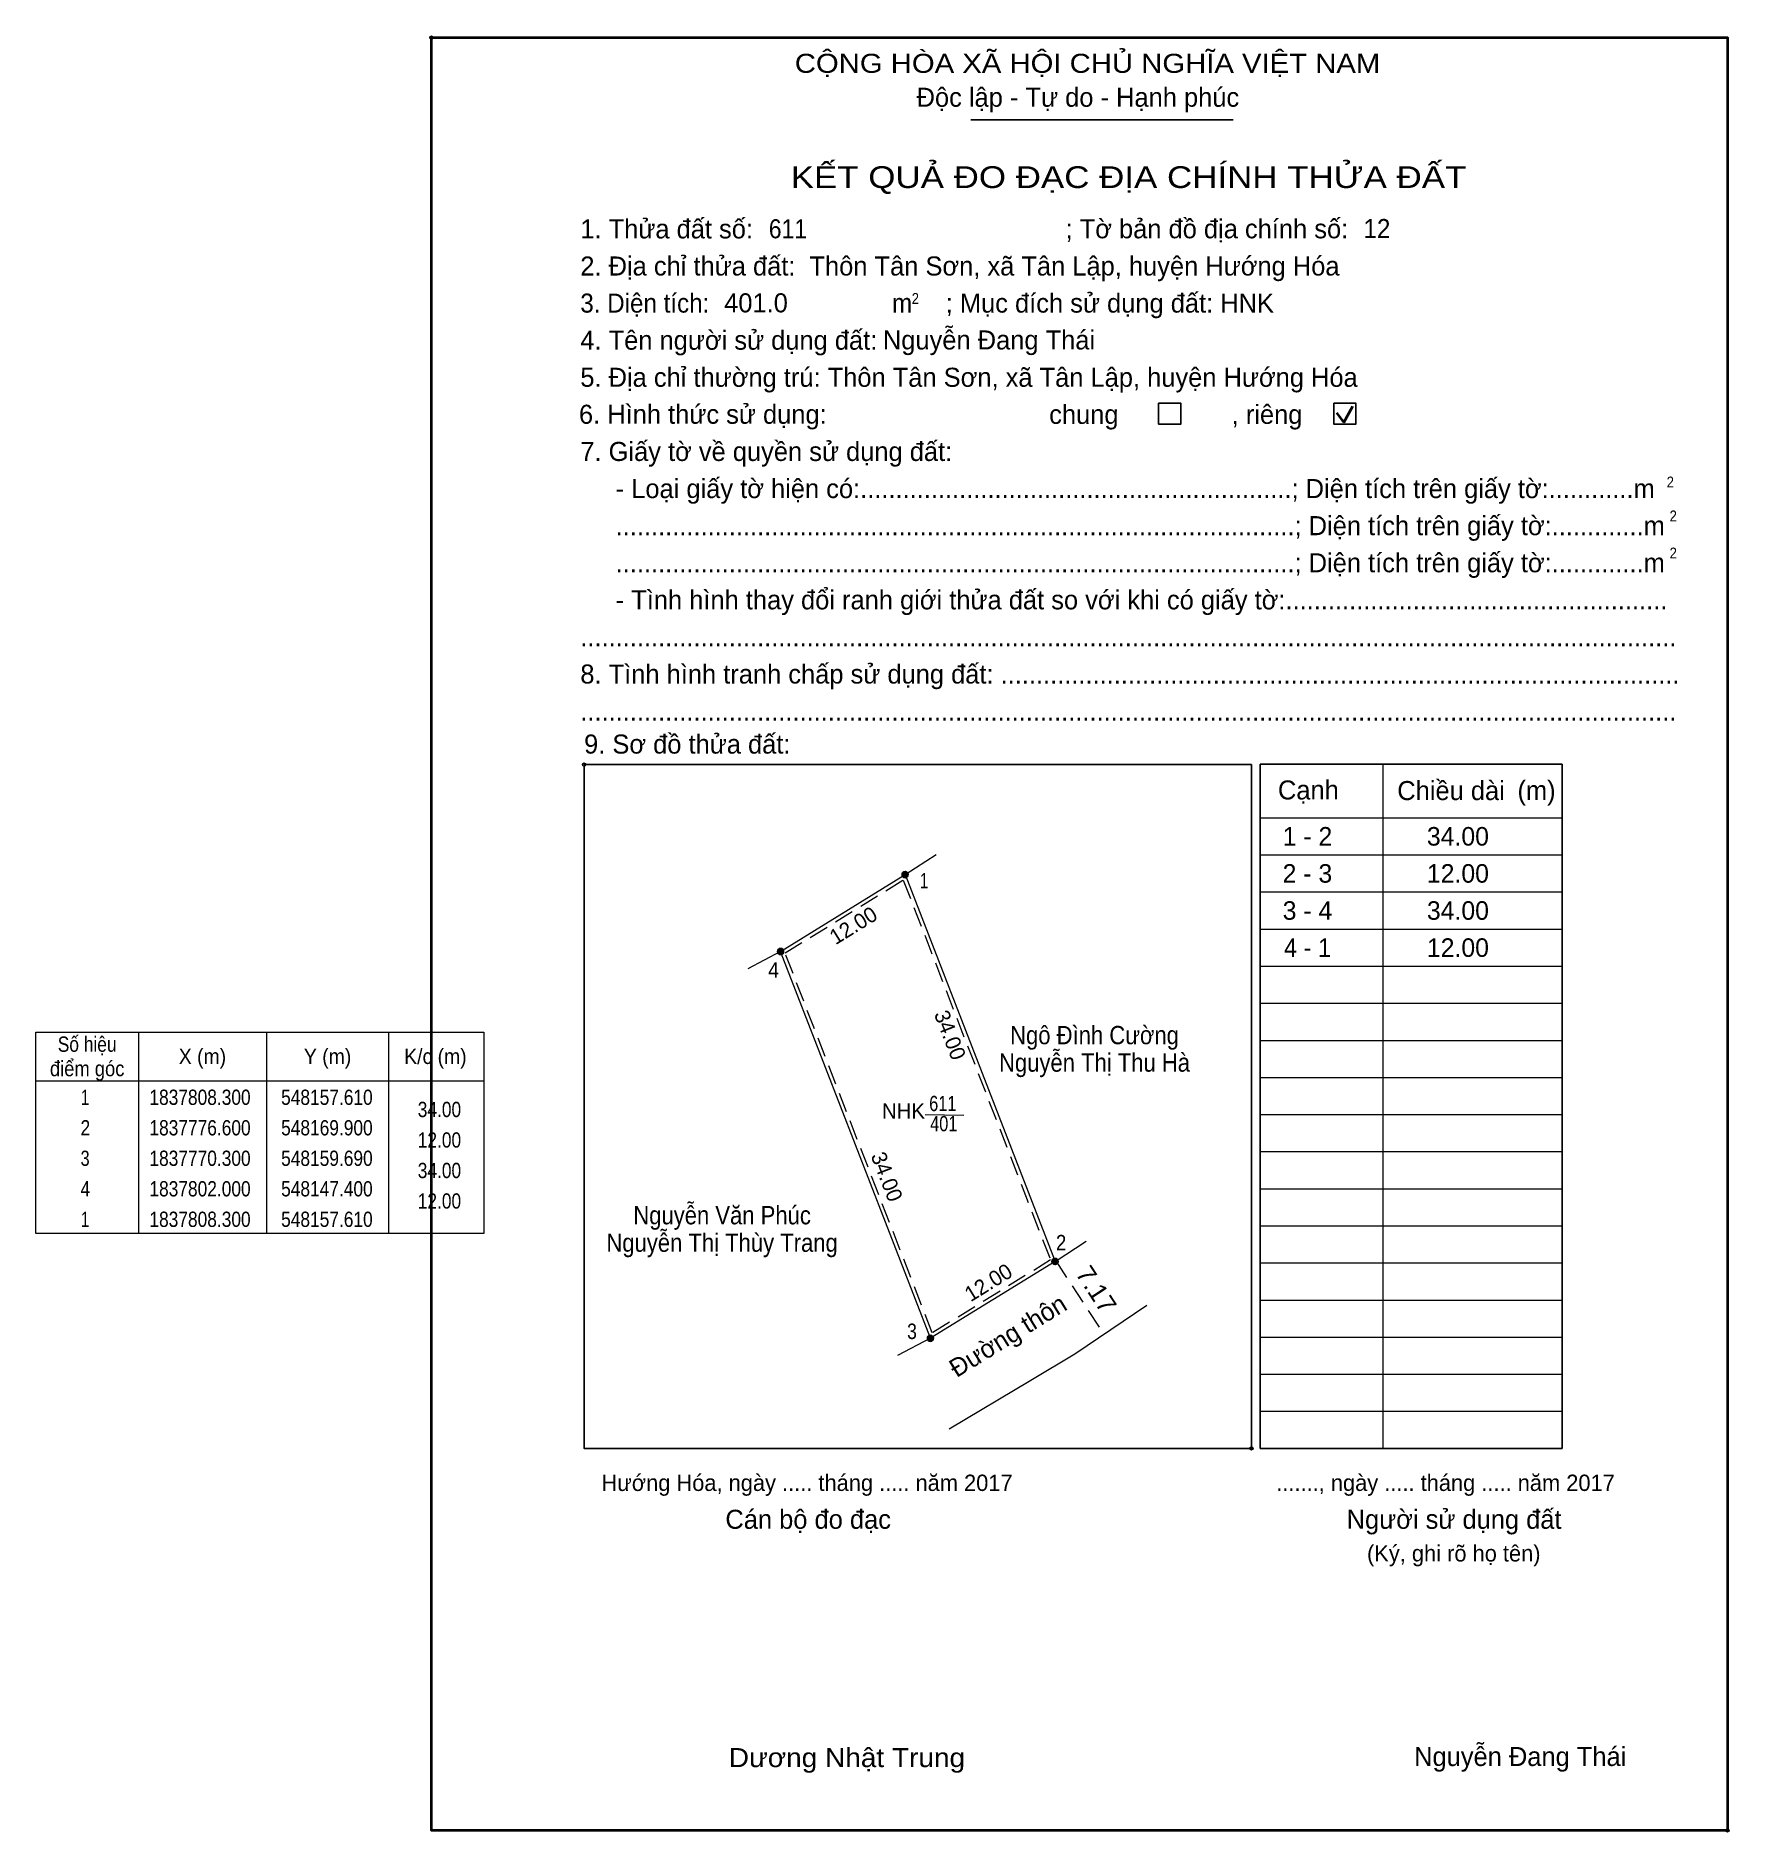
# Model space of a CAD drawing. Header units: metres. Extents: x 548086 to 548747, y 1837721 to 1837877.
# Drawn here: x 548086.4 to 548225.1, y 1837729.8 to 1837877 of the extents above; entities that cross this region are included whole.
import ezdxf
from ezdxf.enums import TextEntityAlignment as Align

# ---------------------------------------------------------------- set-up
doc = ezdxf.new("R2010")
doc.units = ezdxf.units.M
doc.header["$LTSCALE"] = 0.54
doc.header["$PDMODE"] = 32
doc.header["$PDSIZE"] = 0.27
doc.linetypes.add('MEDIUM_DASHED', pattern=[4.5, 3, -1.5])
for name, color, linetype, lineweight in [('1', 7, 'Continuous', 13), ('10', 7, 'Continuous', 13), ('11', 7, 'Continuous', 25), ('2', 7, 'Continuous', 35), ('27', 7, 'Continuous', 13), ('50', 7, 'Continuous', 25), ('63', 7, 'Continuous', 13)]:
    doc.layers.add(name, color=color, linetype=linetype, lineweight=lineweight)
for name, color, linetype in [('36', 7, 'Continuous'), ('48', 7, 'Continuous'), ('52', 7, 'Continuous'), ('6', 7, 'Continuous'), ('9', 7, 'Continuous')]:
    doc.layers.add(name, color=color, linetype=linetype)

msp = doc.modelspace()

# ---------------------------------------------------------------- texts
at = {"layer": '1'}
for s, height, width, p in [('CỘNG HÒA XÃ HỘI CHỦ NGHĨA VIỆT NAM', 1.56, 1.15, (548148.57, 1837874.01)), ('3. Diện tích:', 1.56, 0.95, (548130.99, 1837854.36)), ('m', 1.56, 0.95, (548156.54, 1837854.36)), ('2', 0.8916, 0.9, (548158.15, 1837855.07)), ('2', 0.8916, 0.9, (548220.03, 1837840.03)), ('2', 0.8916, 0.9, (548220.27, 1837837.25)), ('2', 0.8916, 0.9, (548220.27, 1837834.21)), ('Dương Nhật Trung', 1.56, 1.1, (548143.16, 1837735.16))]:
    msp.add_text(s, height=height, dxfattribs=dict(at, width=width)).set_placement(p)
for s, height, p in [('Độc lập - Tự do - Hạnh phúc', 1.56, (548158.55, 1837871.23)), ('1. Thửa đất số:', 1.56, (548130.99, 1837860.44)), ('; Tờ bản đồ địa chính số:', 1.56, (548170.76, 1837860.45)), ('2. Địa chỉ thửa đất:', 1.56, (548130.99, 1837857.4)), ('; Mục đích sử dụng đất: HNK', 1.56, (548160.94, 1837854.36)), ('4. Tên người sử dụng đất:', 1.56, (548130.99, 1837851.32)), ('5. Địa chỉ thường trú: Thôn Tân Sơn, xã Tân Lập, huyện Hướng Hóa', 1.56, (548130.99, 1837848.28)), ('chung                , riêng', 1.56, (548169.42, 1837845.24)), ('7. Giấy tờ về quyền sử dụng đất:', 1.56, (548130.99, 1837842.2)), ('     - Loại giấy tờ hiện có:.............................................................; Diện tích trên giấy tờ:............m', 1.56, (548130.99, 1837839.16)), ('     ................................................................................................; Diện tích trên giấy tờ:.............m', 1.56, (548130.99, 1837836.12)), ('     ................................................................................................; Diện tích trên giấy tờ:.............m', 1.56, (548130.99, 1837833.08)), ('     - Tình hình thay đổi ranh giới thửa đất so với khi có giấy tờ:......................................................', 1.56, (548130.99, 1837830.04)), ('...........................................................................................................................................................', 1.56, (548130.99, 1837827)), ('8. Tình hình tranh chấp sử dụng đất: ................................................................................................', 1.56, (548130.99, 1837823.96)), ('...........................................................................................................................................................', 1.56, (548130.99, 1837820.92)), ('9. Sơ đồ thửa đất:', 1.56, (548131.3, 1837818.22)), ('Cạnh', 1.56, (548188.17, 1837814.46)), ('Chiều dài', 1.56, (548197.95, 1837814.41)), ('(m)', 1.56, (548207.8, 1837814.43)), ('Hướng Hóa, ngày ..... tháng ..... năm 2017', 1.338, (548132.72, 1837757.79)), ('......., ngày ..... tháng ..... năm 2017', 1.338, (548188.03, 1837757.79)), ('Cán bộ đo đạc', 1.56, (548142.88, 1837754.69)), ('Người sử dụng đất', 1.56, (548193.8, 1837754.69)), ('(Ký, ghi rõ họ tên)', 1.338, (548195.47, 1837752.01))]:
    msp.add_text(s, height=height, dxfattribs=at).set_placement(p)
for s, height, width, p in [('KẾT QUẢ ĐO ĐẠC ĐỊA CHÍNH THỬA ĐẤT', 1.783, 1.2, (548175.925, 1837864.57)), ('611', 1.25, 0.8, (548160.7, 1837788.92)), ('401', 1.25, 0.8, (548160.78, 1837787.27))]:
    msp.add_text(s, height=height, dxfattribs=dict(at, width=width)).set_placement(p, align=Align.CENTER)
msp.add_text('NHK', height=1.25, dxfattribs=at).set_placement((548157.475, 1837788.31), align=Align.CENTER)
at = {"layer": '10', "width": 1.05}
msp.add_text('7.17', height=1.5, rotation=303.2, dxfattribs=at).set_placement((548171.53, 1837775.61))
at = {"layer": '10'}
msp.add_text('Đường thôn', height=1.5, rotation=31.676, dxfattribs=at).set_placement((548161.83, 1837767.04))
at = {"layer": '36', "width": 0.9}
for s, p in [('Ngô Đình Cường', (548173.135, 1837794.4)), ('Nguyễn Thị Thu Hà', (548173.135, 1837792.15)), ('Nguyễn Văn Phúc', (548142.61, 1837779.64)), ('Nguyễn Thị Thùy Trang', (548142.61, 1837777.39))]:
    msp.add_text(s, height=1.5, dxfattribs=at).set_placement(p, align=Align.CENTER)
at = {"layer": '48'}
msp.add_text('6. Hình thức sử dụng:', height=1.56, dxfattribs=at).set_placement((548130.88, 1837845.25))
at = {"layer": '52'}
for s, p in [('1 - 2', (548190.59, 1837810.68)), ('34.00', (548202.92, 1837810.68)), ('2 - 3', (548190.585, 1837807.64)), ('12.00', (548202.92, 1837807.64)), ('3 - 4', (548190.59, 1837804.6)), ('34.00', (548202.92, 1837804.6)), ('12.00', (548202.92, 1837801.56))]:
    msp.add_text(s, height=1.52, dxfattribs=at).set_placement(p, align=Align.CENTER)
at = {"layer": '52', "width": 0.95}
msp.add_text('4 - 1', height=1.52, dxfattribs=at).set_placement((548190.595, 1837801.56), align=Align.CENTER)
at = {"layer": '6'}
for s, width, p in [('611', 0.9, (548146.44, 1837860.45)), ('12', 0.95, (548195.18, 1837860.47))]:
    msp.add_text(s, height=1.56, dxfattribs=dict(at, width=width)).set_placement(p)
for s, p in [('Thôn Tân Sơn, xã Tân Lập, huyện Hướng Hóa', (548149.77, 1837857.4)), ('401.0', (548142.78, 1837854.38)), ('Nguyễn Đang Thái', (548155.79, 1837851.34)), ('Nguyễn Đang Thái', (548199.33, 1837735.25))]:
    msp.add_text(s, height=1.56, dxfattribs=at).set_placement(p)
at = {"layer": '63'}
for s, rotation, p in [('12.00', 31.676, (548153.6918, 1837803.605)), ('34.00', 291.191, (548160.714, 1837794.9309)), ('34.00', 291.191, (548155.534, 1837783.3209)), ('12.00', 31.676, (548164.7618, 1837774.345))]:
    msp.add_text(s, height=1.25, rotation=rotation, dxfattribs=at).set_placement(p, align=Align.CENTER)
for s, width, p in [('Số hiệu', 0.85, (548090.57, 1837793.78)), ('X (m)', 0.95, (548100.02, 1837792.78)), ('Y (m)', 0.95, (548110.275, 1837792.78)), ('K/c (m)', 0.95, (548119.115, 1837792.78)), ('điểm góc', 0.9, (548090.57, 1837791.78)), (' 1', 0.75, (548090.22, 1837789.43)), ('1837808.300', 0.85, (548099.82, 1837789.43)), ('548157.610', 0.85, (548110.22, 1837789.43)), (' 2', 0.85, (548090.225, 1837786.93)), ('1837776.600', 0.85, (548099.82, 1837786.93)), ('548169.900', 0.85, (548110.22, 1837786.93)), (' 3', 0.8, (548090.215, 1837784.43)), ('1837770.300', 0.85, (548099.82, 1837784.43)), ('548159.690', 0.85, (548110.22, 1837784.43)), (' 4', 0.85, (548090.22, 1837781.93)), ('1837802.000', 0.85, (548099.82, 1837781.93)), ('548147.400', 0.85, (548110.22, 1837781.93)), (' 1', 0.75, (548090.22, 1837779.43)), ('1837808.300', 0.85, (548099.82, 1837779.43)), ('548157.610', 0.85, (548110.22, 1837779.43))]:
    msp.add_text(s, height=1.25, dxfattribs=dict(at, width=width)).set_placement(p, align=Align.CENTER)
at = {"layer": '63', "width": 0.85}
for s, p in [('34.00', (548121.22, 1837788.43)), ('12.00', (548121.22, 1837785.93)), ('34.00', (548121.22, 1837783.43)), ('12.00', (548121.22, 1837780.93))]:
    msp.add_text(s, height=1.25, dxfattribs=at).set_placement(p, align=Align.RIGHT)
at = {"layer": '9'}
for s, width, p in [('1', 0.75, (548159.16, 1837807.17)), ('4', 0.95, (548146.83, 1837799.85)), ('2', 0.9, (548170.395, 1837777.51)), ('3', 0.85, (548158.175, 1837770.24))]:
    msp.add_text(s, height=1.267, dxfattribs=dict(at, width=width)).set_placement(p, align=Align.CENTER)

# ---------------------------------------------------------------- hatches: boundary and pattern name
at = {"layer": '11'}
for points in [[(548157.8633, 1837808.3, 1), (548157.3567, 1837808.3, 1)], [(548147.6533, 1837802, 1), (548147.1467, 1837802, 1)], [(548147.6533, 1837802, 1), (548147.1467, 1837802, 1)], [(548170.1533, 1837776.6, 1), (548169.6467, 1837776.6, 1)], [(548159.9433, 1837770.3, 1), (548159.4367, 1837770.3, 1)]]:
    msp.add_hatch(color=256, dxfattribs=at).paths.add_polyline_path(points)

# ---------------------------------------------------------------- linework, layer by layer
at = {"layer": '1', "lineweight": 25}
for p, q in [((548163.01, 1837870.16), (548184.5, 1837870.16)), ((548211.46, 1837817.34), (548186.71, 1837817.34)), ((548186.71, 1837817.34), (548186.71, 1837813.65)), ((548211.46, 1837761.28), (548211.46, 1837817.34)), ((548186.71, 1837813.65), (548186.71, 1837766.88)), ((548186.71, 1837766.88), (548186.71, 1837761.28))]:
    msp.add_line(p, q, dxfattribs=at)
at = {"layer": '1', "lineweight": 35}
for p, q in [((548193.58, 1837845.36), (548194.32, 1837846.68)), ((548192.98, 1837846.15), (548193.58, 1837845.36))]:
    msp.add_line(p, q, dxfattribs=at)
at = {"layer": '1'}
for p, q in [((548196.77, 1837817.34), (548196.77, 1837761.28)), ((548186.71, 1837812.96), (548189.79, 1837812.96)), ((548189.79, 1837812.96), (548203.72, 1837812.96)), ((548203.72, 1837812.96), (548211.46, 1837812.96)), ((548186.71, 1837809.92), (548189.79, 1837809.92)), ((548189.79, 1837809.92), (548203.72, 1837809.92)), ((548203.72, 1837809.92), (548211.46, 1837809.92)), ((548186.71, 1837806.88), (548189.79, 1837806.88)), ((548189.79, 1837806.88), (548203.72, 1837806.88)), ((548203.72, 1837806.88), (548211.46, 1837806.88)), ((548186.71, 1837803.84), (548189.79, 1837803.84)), ((548189.79, 1837803.84), (548203.72, 1837803.84)), ((548203.72, 1837803.84), (548211.46, 1837803.84)), ((548186.71, 1837800.8), (548189.79, 1837800.8)), ((548189.79, 1837800.8), (548203.72, 1837800.8)), ((548203.72, 1837800.8), (548211.46, 1837800.8)), ((548186.71, 1837797.76), (548189.79, 1837797.76)), ((548189.79, 1837797.76), (548203.72, 1837797.76)), ((548203.72, 1837797.76), (548211.46, 1837797.76)), ((548186.71, 1837794.72), (548189.79, 1837794.72)), ((548189.79, 1837794.72), (548203.72, 1837794.72)), ((548203.72, 1837794.72), (548211.46, 1837794.72)), ((548186.71, 1837791.68), (548189.79, 1837791.68)), ((548189.79, 1837791.68), (548203.72, 1837791.68)), ((548203.72, 1837791.68), (548211.46, 1837791.68)), ((548186.71, 1837788.64), (548189.79, 1837788.64)), ((548189.79, 1837788.64), (548203.72, 1837788.64)), ((548203.72, 1837788.64), (548211.46, 1837788.64)), ((548186.71, 1837785.6), (548189.79, 1837785.6)), ((548189.79, 1837785.6), (548203.72, 1837785.6)), ((548203.72, 1837785.6), (548211.46, 1837785.6)), ((548186.71, 1837782.56), (548189.79, 1837782.56)), ((548189.79, 1837782.56), (548203.72, 1837782.56)), ((548203.72, 1837782.56), (548211.46, 1837782.56)), ((548186.71, 1837779.52), (548189.79, 1837779.52)), ((548189.79, 1837779.52), (548203.72, 1837779.52)), ((548203.72, 1837779.52), (548211.46, 1837779.52)), ((548186.71, 1837776.48), (548189.79, 1837776.48)), ((548189.79, 1837776.48), (548203.72, 1837776.48)), ((548203.72, 1837776.48), (548211.46, 1837776.48)), ((548186.71, 1837773.44), (548189.79, 1837773.44)), ((548189.79, 1837773.44), (548203.72, 1837773.44)), ((548203.72, 1837773.44), (548211.46, 1837773.44)), ((548186.71, 1837770.4), (548189.79, 1837770.4)), ((548189.79, 1837770.4), (548203.72, 1837770.4)), ((548203.72, 1837770.4), (548211.46, 1837770.4)), ((548186.71, 1837767.36), (548189.79, 1837767.36)), ((548189.79, 1837767.36), (548203.72, 1837767.36)), ((548203.72, 1837767.36), (548211.46, 1837767.36)), ((548186.71, 1837764.32), (548203.72, 1837764.32)), ((548203.72, 1837764.32), (548211.46, 1837764.32))]:
    msp.add_line(p, q, dxfattribs=at)
at = {"layer": '1', "lineweight": 25}
msp.add_lwpolyline([(548186, 1837766.88), (548186, 1837761.28), (548131.3, 1837761.28), (548131.3, 1837817.32), (548186, 1837817.32), (548186, 1837813.65)], close=True, dxfattribs=at)
at = {"layer": '1'}
msp.add_lwpolyline([(548157.61, 1837808.3), (548169.9, 1837776.6), (548159.69, 1837770.3), (548147.4, 1837802)], close=True, dxfattribs=at)
at = {"layer": '1', "lineweight": 25}
msp.add_lwpolyline([(548186.71, 1837761.28), (548211.46, 1837761.28), (548211.46, 1837761.83)], dxfattribs=at)
at = {"layer": '1'}
for p in [(548118.78, 1837876.9), (548131.3, 1837817.32), (548186, 1837761.28), (548225.01, 1837729.97)]:
    msp.add_point(p, dxfattribs=at)
at = {"layer": '10', "linetype": 'MEDIUM_DASHED'}
msp.add_line((548169.96, 1837776.64), (548173.89, 1837770.63), dxfattribs=at)
at = {"layer": '10'}
msp.add_line((548171.51, 1837769.03), (548177.42, 1837773.02), dxfattribs=at)
msp.add_lwpolyline([(548147.4, 1837802), (548157.61, 1837808.3), (548169.9, 1837776.6), (548159.69, 1837770.3)], close=True, dxfattribs=at)
at = {"layer": '10', "linetype": 'MEDIUM_DASHED'}
msp.add_lwpolyline([(548147.77, 1837801.88), (548157.46, 1837807.86), (548169.53, 1837776.72), (548159.84, 1837770.74)], close=True, dxfattribs=at)
at = {"layer": '10'}
msp.add_lwpolyline([(548161.21, 1837762.88), (548167.91, 1837766.88), (548171.51, 1837769.03)], dxfattribs=at)
at = {"layer": '11'}
for centre in [(548157.61, 1837808.3), (548147.4, 1837802), (548147.4, 1837802), (548169.9, 1837776.6), (548159.69, 1837770.3)]:
    msp.add_circle(centre, 0.2533, dxfattribs=at)
at = {"layer": '2'}
msp.add_lwpolyline([(548118.78, 1837876.9), (548225.01, 1837876.9), (548225.01, 1837729.97), (548118.78, 1837729.97)], close=True, dxfattribs=at)
at = {"layer": '27'}
for p, q in [((548157.61, 1837808.3), (548160.15, 1837809.96)), ((548147.4, 1837802), (548144.71, 1837800.59)), ((548169.9, 1837776.6), (548172.44, 1837778.26)), ((548159.69, 1837770.3), (548157, 1837768.89))]:
    msp.add_line(p, q, dxfattribs=at)
at = {"layer": '50'}
for points in [[(548178.38, 1837846.93), (548180.21, 1837846.93), (548180.21, 1837845.23), (548178.38, 1837845.23)], [(548192.74, 1837846.93), (548194.56, 1837846.93), (548194.56, 1837845.23), (548192.74, 1837845.23)]]:
    msp.add_lwpolyline(points, close=True, dxfattribs=at)
at = {"layer": '63'}
for p, q in [((548094.77, 1837795.4), (548094.77, 1837778.9)), ((548105.27, 1837795.4), (548105.27, 1837778.9)), ((548115.27, 1837795.4), (548115.27, 1837778.9)), ((548086.37, 1837791.4), (548123.07, 1837791.4)), ((548159.25, 1837788.64), (548162.42, 1837788.59))]:
    msp.add_line(p, q, dxfattribs=at)
msp.add_lwpolyline([(548086.37, 1837795.4), (548123.07, 1837795.4), (548123.07, 1837778.9), (548086.37, 1837778.9)], close=True, dxfattribs=at)

msp.set_redraw_order([(e.dxf.handle, doc.entitydb.next_handle()) for e in msp.query("TEXT MTEXT ATTDEF DIMENSION ARC_DIMENSION")])  # texts and dimensions are drawn at this point

doc.saveas('drawing.dxf')
